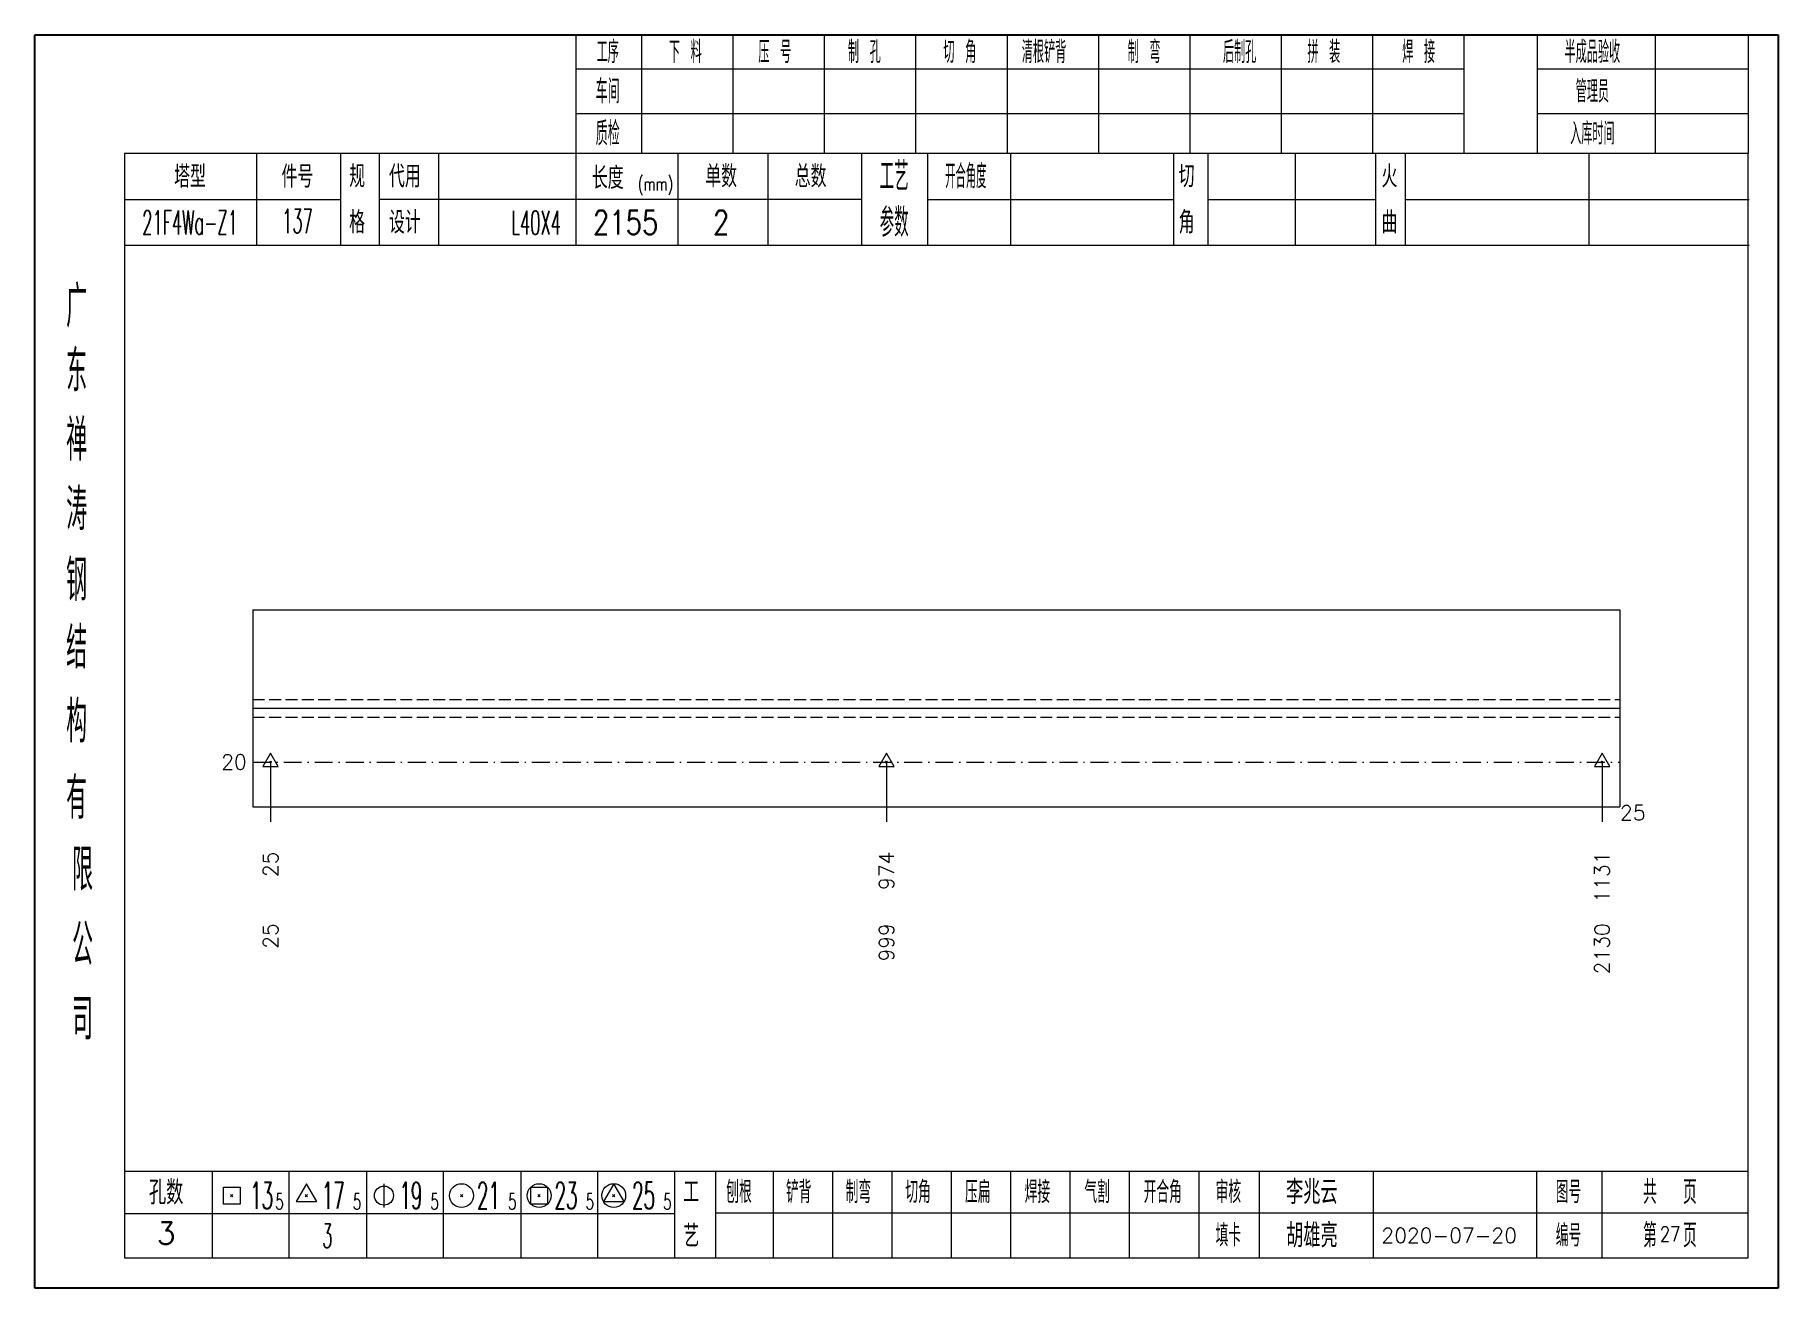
# Model space of a CAD drawing. Extents: x 1310 to 15542, y -76 to 8381.
# Drawn here: x 9631.8 to 9923.9, y 5793.7 to 6003.7 of the extents above; entities that cross this region are included whole.
import ezdxf
from ezdxf.enums import TextEntityAlignment as Align

# ---------------------------------------------------------------- set-up
doc = ezdxf.new("R2010")
doc.units = 0
doc.header["$MEASUREMENT"] = 0
doc.linetypes.add('一点画线', pattern=[5.2, 3, -1, 0.2, -1])
doc.linetypes.add('虚线', pattern=[2.75, 2, -0.75])
doc.layers.get('0').update_dxf_attribs({"linetype": 'CONTINUOUS', "lineweight": 25})
for name, color, linetype, lineweight in [('1', 7, 'CONTINUOUS', 25), ('4', 7, 'CONTINUOUS', 25), ('5', 7, 'CONTINUOUS', 25)]:
    doc.layers.add(name, color=color, linetype=linetype, lineweight=lineweight)
doc.styles.get("Standard").update_dxf_attribs({"font": 'simplex.shx', "width": 0.7, "height": 3, "bigfont": 'gbhzfs.shx'})

msp = doc.modelspace()

# ---------------------------------------------------------------- texts
at = {"color": 7, "linetype": 'Continuous', "lineweight": 13}
msp.add_text('20', height=2.5, dxfattribs=at).set_placement((9667.302, 5881.824), align=Align.MIDDLE_RIGHT)
at = {"layer": '1', "color": 7, "linetype": 'Continuous', "lineweight": 13}
msp.add_text('25', height=2.5, dxfattribs=at).set_placement((9897.432, 5873.324), align=Align.MIDDLE_LEFT)
at = {"layer": '1', "color": 8, "linetype": 'Continuous', "lineweight": 9}
for s, p in [('25', (9671.302, 5866.824)), ('974', (9774.52, 5866.824)), ('1131', (9894.432, 5866.824))]:
    msp.add_text(s, height=2.5, rotation=90, dxfattribs=at).set_placement(p, align=Align.MIDDLE_RIGHT)
at = {"layer": '1', "color": 7, "linetype": 'Continuous', "lineweight": 13}
for s, p in [('25', (9671.302, 5854.824)), ('999', (9774.52, 5854.824)), ('2130', (9894.432, 5854.824))]:
    msp.add_text(s, height=2.5, rotation=90, dxfattribs=at).set_placement(p, align=Align.MIDDLE_RIGHT)
at = {"layer": '4', "color": 1, "linetype": 'Continuous', "lineweight": 25}
for s, height, width, p in [('工序', 3.7, 0.7, (9727.802, 6000.781)), ('下 料', 3.7, 0.7, (9740.802, 6000.781)), ('压 号', 3.7, 0.7, (9755.802, 6000.781)), ('制 孔', 3.7, 0.7, (9770.802, 6000.781)), ('切 角', 3.7, 0.7, (9786.802, 6000.781)), ('清根铲背 ', 3.7, 0.7, (9801.802, 6000.781)), (' 制 弯', 3.7, 0.7, (9816.802, 6000.781)), (' 后制孔', 3.7, 0.7, (9832.802, 6000.781)), ('拼 装', 3.7, 0.7, (9847.802, 6000.781)), (' 焊 接', 3.7, 0.7, (9862.802, 6000.781)), ('半成品验收', 3.7, 0.7, (9892.802, 6000.781)), ('车间', 4, 0.7, (9727.802, 5994.181)), ('管理员', 3.7, 0.7, (9892.802, 5994.181)), ('质检', 4, 0.7, (9727.802, 5987.121)), ('入库时间', 3.7, 0.7, (9892.802, 5987.121)), ('工艺', 4.8, 0.7, (9775.802, 5979.941)), ('(mm)', 2.24, 0.7, (9735.802, 5978.681)), ('开合角度', 4, 0.6, (9787.802, 5979.941)), ('21F4Wa-Z1', 4, 0.5, (9657.802, 5972.201)), ('137', 4, 0.5, (9675.802, 5972.451)), ('L40X4', 4, 0.5, (9715.802, 5972.181)), ('2155', 4, 0.8, (9730.802, 5972.231)), ('2', 4, 0.8, (9746.802, 5972.231)), ('参数', 4.8, 0.7, (9775.802, 5972.231)), ('广', 6.96, 0.7, (9638.802, 5958.151)), ('东', 6.96, 0.7, (9638.802, 5947.361)), ('禅', 6.96, 0.7, (9638.802, 5935.771)), ('涛', 6.96, 0.7, (9638.802, 5924.171)), ('钢', 6.96, 0.7, (9638.802, 5912.281)), ('结', 6.96, 0.7, (9638.802, 5900.971)), ('构', 6.96, 0.7, (9638.802, 5888.591)), ('有', 6.96, 0.7, (9638.802, 5875.781)), ('限', 6.96, 0.7, (9639.802, 5863.781)), ('公', 6.96, 0.7, (9639.802, 5851.241)), ('司', 6.96, 0.7, (9639.802, 5838.761)), ('13', 4.47, 0.5, (9669.802, 5809.181)), ('17', 4.47, 0.5, (9681.802, 5809.181)), ('19', 4.47, 0.5, (9694.802, 5809.181)), ('21', 4.47, 0.5, (9707.802, 5809.181)), ('23', 4.47, 0.5, (9720.802, 5809.181)), ('25', 4.47, 0.5, (9733.802, 5809.181)), ('刨根', 3.7, 0.8, (9749.802, 5809.781)), ('铲背', 3.7, 0.8, (9759.802, 5809.781)), ('制弯', 3.7, 0.8, (9769.802, 5809.781)), ('切角', 3.7, 0.8, (9779.802, 5809.781)), ('压扁', 3.7, 0.8, (9789.802, 5809.781)), ('焊接', 3.7, 0.8, (9799.802, 5809.781)), ('气割', 3.7, 0.8, (9809.802, 5809.781)), ('开合角', 3.7, 0.8, (9820.802, 5809.781)), ('审核', 3.7, 0.8, (9831.802, 5809.781)), ('图号', 3.7, 0.8, (9888.802, 5809.781)), ('共  页', 4, 0.8, (9905.802, 5809.781)), ('5', 2.68, 0.6, (9672.802, 5808.181)), ('5', 2.68, 0.6, (9685.802, 5808.181)), ('5', 2.68, 0.6, (9698.802, 5808.181)), ('5', 2.68, 0.6, (9711.802, 5808.181)), ('5', 2.68, 0.6, (9724.802, 5808.181)), ('5', 2.68, 0.6, (9737.802, 5808.181)), ('填卡', 3.7, 0.8, (9831.802, 5802.511)), ('编号', 3.7, 0.8, (9888.802, 5802.511)), ('第  页', 4, 0.8, (9905.802, 5802.511)), ('3', 4, 0.5, (9680.802, 5802.431))]:
    msp.add_text(s, height=height, dxfattribs=dict(at, width=width)).set_placement(p, align=Align.MIDDLE_CENTER)
for s, height, p in [('塔型', 3.7, (9657.802, 5979.911)), ('件号', 3.7, (9675.802, 5979.911)), ('规', 3.7, (9685.802, 5979.941)), ('代用', 3.7, (9693.802, 5979.941)), ('长度', 3.7, (9727.802, 5979.681)), ('单数', 3.7, (9746.802, 5979.941)), ('总数', 3.7, (9761.802, 5979.941)), ('切', 3.7, (9824.802, 5979.941)), ('火', 3.7, (9858.802, 5979.941)), ('格', 3.7, (9685.802, 5972.231)), ('设计', 3.7, (9693.802, 5972.231)), ('角', 3.7, (9824.802, 5972.231)), ('曲', 3.7, (9858.802, 5972.231)), ('孔数', 4, (9653.802, 5809.701)), ('工', 3.7, (9741.802, 5809.781)), ('李兆云', 4, (9845.802, 5809.781)), ('3', 3.7, (9653.802, 5802.871)), ('艺', 3.7, (9741.802, 5802.431)), ('胡雄亮', 4, (9845.802, 5802.511)), ('2020-07-20', 2.5, (9868.802, 5802.511))]:
    msp.add_text(s, height=height, dxfattribs=at).set_placement(p, align=Align.MIDDLE_CENTER)
at = {"layer": '4', "color": 6, "linetype": 'Continuous', "lineweight": 25, "width": 0.8}
msp.add_text('27', height=2.5, dxfattribs=at).set_placement((9905.827, 5802.739), align=Align.MIDDLE_CENTER)

# ---------------------------------------------------------------- blocks, each defined once
blk = doc.blocks.new('孔17.5')
at = {"layer": '5', "color": 7, "linetype": 'Continuous', "lineweight": 13}
for p, q in [((0, 1), (-0.866, -0.5)), ((-0.1, -0.1), (0.1, 0.1)), ((0.1, -0.1), (-0.1, 0.1)), ((0.866, -0.5), (0, 1)), ((-0.866, -0.5), (0.866, -0.5))]:
    blk.add_line(p, q, dxfattribs=at)
blk = doc.blocks.new('CTJGK')
at = {"color": 6, "linetype": 'Continuous'}
for p, q in [((0, 209.97), (292.13, 209.97)), ((0, 0), (0, 209.97)), ((292.13, 209.97), (292.13, 0)), ((292.13, 0), (0, 0))]:
    blk.add_line(p, q, dxfattribs=at)

# ---------------------------------------------------------------- linework, layer by layer
at = {"color": 7, "linetype": 'Continuous', "lineweight": 18}
for p, q in [((9668.302, 5907.324), (9668.302, 5874.324)), ((9668.302, 5907.324), (9897.432, 5907.324)), ((9897.432, 5907.324), (9897.432, 5874.324)), ((9668.302, 5890.824), (9897.432, 5890.824))]:
    msp.add_line(p, q, dxfattribs=at)
at = {"color": 1, "linetype": '虚线', "lineweight": 18}
for p, q in [((9668.302, 5892.324), (9897.432, 5892.324)), ((9668.302, 5889.324), (9897.432, 5889.324))]:
    msp.add_line(p, q, dxfattribs=at)
at = {"color": 3, "linetype": '一点画线', "lineweight": 13}
msp.add_line((9668.302, 5881.824), (9897.432, 5881.824), dxfattribs=at)
at = {"color": 7, "linetype": 'Continuous', "lineweight": 13}
for p, q in [((9671.302, 5881.824), (9671.302, 5871.824)), ((9774.52, 5881.824), (9774.52, 5871.824)), ((9894.432, 5881.824), (9894.432, 5871.824))]:
    msp.add_line(p, q, dxfattribs=at)
at = {"layer": '1', "color": 7, "linetype": 'Continuous', "lineweight": 18}
msp.add_line((9668.302, 5874.324), (9897.432, 5874.324), dxfattribs=at)
at = {"layer": '4', "color": 1, "linetype": 'Continuous', "lineweight": 18}
for p, q in [((9631.802, 6003.651), (9631.802, 5793.681)), ((9923.932, 6003.651), (9631.802, 6003.651)), ((9722.432, 6003.651), (9722.432, 5983.811)), ((9733.462, 6003.651), (9733.462, 5983.791)), ((9748.772, 6003.651), (9748.772, 5983.791)), ((9764.092, 6003.651), (9764.092, 5983.791)), ((9779.402, 6003.651), (9779.402, 5983.791)), ((9794.712, 6003.651), (9794.712, 5983.791)), ((9810.022, 6003.651), (9810.022, 5983.791)), ((9825.342, 6003.651), (9825.342, 5983.791)), ((9840.652, 6003.651), (9840.652, 5983.791)), ((9855.962, 6003.651), (9855.962, 5983.791)), ((9871.272, 6003.651), (9871.272, 5983.811)), ((9871.272, 6003.651), (9871.272, 5983.791)), ((9883.552, 6003.651), (9883.552, 5983.791)), ((9903.302, 6003.651), (9903.302, 5983.791)), ((9918.882, 6003.651), (9918.882, 5983.791)), ((9923.932, 5973.851), (9923.932, 6003.651)), ((9871.272, 5997.921), (9722.432, 5997.921)), ((9918.882, 5997.921), (9883.552, 5997.921)), ((9871.272, 5990.441), (9722.432, 5990.441)), ((9918.882, 5990.441), (9883.552, 5990.441)), ((9646.812, 5983.791), (9646.812, 5798.731)), ((9918.882, 5983.791), (9646.812, 5983.791)), ((9668.932, 5983.801), (9668.932, 5968.381)), ((9683.082, 5968.381), (9683.082, 5983.791)), ((9689.582, 5968.381), (9689.582, 5983.791)), ((9699.452, 5983.791), (9699.452, 5968.381)), ((9722.432, 5983.811), (9722.432, 5968.381)), ((9739.552, 5983.791), (9739.552, 5968.381)), ((9754.602, 5983.791), (9754.602, 5968.381)), ((9770.302, 5983.791), (9770.302, 5968.381)), ((9781.362, 5983.791), (9781.362, 5968.381)), ((9795.312, 5983.791), (9795.312, 5968.381)), ((9822.612, 5983.791), (9822.612, 5968.381)), ((9828.372, 5983.791), (9828.372, 5968.381)), ((9842.992, 5983.791), (9842.992, 5968.381)), ((9856.452, 5983.791), (9856.452, 5968.381)), ((9861.442, 5983.791), (9861.442, 5968.381)), ((9892.182, 5983.791), (9892.182, 5968.381)), ((9918.882, 5798.731), (9918.882, 5983.791)), ((9683.082, 5976.031), (9646.812, 5976.031)), ((9770.302, 5976.081), (9689.582, 5976.081)), ((9781.362, 5976.081), (9822.612, 5976.081)), ((9828.372, 5976.081), (9856.452, 5976.081)), ((9861.442, 5976.081), (9919.062, 5976.081)), ((9923.932, 5793.681), (9923.932, 5973.851)), ((9919.062, 5968.381), (9646.812, 5968.381)), ((9646.812, 5813.261), (9918.882, 5813.261)), ((9661.502, 5813.261), (9661.502, 5798.731)), ((9674.432, 5798.731), (9674.432, 5813.261)), ((9687.362, 5813.261), (9687.362, 5798.731)), ((9700.282, 5798.731), (9700.282, 5813.261)), ((9713.212, 5813.261), (9713.212, 5798.731)), ((9726.142, 5798.731), (9726.142, 5813.261)), ((9739.062, 5798.731), (9739.062, 5813.261)), ((9745.932, 5798.731), (9745.932, 5813.261)), ((9755.592, 5798.731), (9755.592, 5813.261)), ((9765.532, 5798.731), (9765.532, 5813.261)), ((9775.472, 5798.731), (9775.472, 5813.261)), ((9785.422, 5798.731), (9785.422, 5813.261)), ((9795.362, 5798.731), (9795.362, 5813.261)), ((9805.302, 5798.731), (9805.302, 5813.261)), ((9815.252, 5798.731), (9815.252, 5813.261)), ((9826.892, 5798.731), (9826.892, 5813.261)), ((9837.042, 5798.731), (9837.042, 5813.261)), ((9856.102, 5798.731), (9856.102, 5813.261)), ((9883.482, 5798.731), (9883.482, 5813.261)), ((9894.442, 5798.731), (9894.442, 5813.261)), ((9739.062, 5806.131), (9646.812, 5806.131)), ((9745.892, 5806.291), (9918.882, 5806.291)), ((9646.812, 5798.731), (9918.882, 5798.731)), ((9631.802, 5793.681), (9923.932, 5793.681))]:
    msp.add_line(p, q, dxfattribs=at)
at = {"layer": '4', "color": 7, "linetype": 'Continuous', "lineweight": 13}
for p, q in [((9663.388, 5807.767), (9663.388, 5810.595)), ((9663.388, 5810.595), (9666.216, 5810.595)), ((9666.216, 5810.595), (9666.216, 5807.767)), ((9677.302, 5811.181), (9675.57, 5808.181)), ((9679.034, 5808.181), (9677.302, 5811.181)), ((9690.302, 5811.181), (9690.302, 5807.181)), ((9714.888, 5807.767), (9714.888, 5810.595)), ((9714.888, 5810.595), (9717.716, 5810.595)), ((9717.716, 5810.595), (9717.716, 5807.767)), ((9728.802, 5811.181), (9727.07, 5808.181)), ((9730.534, 5808.181), (9728.802, 5811.181)), ((9666.216, 5807.767), (9663.388, 5807.767)), ((9664.602, 5808.981), (9665.002, 5809.381)), ((9665.002, 5808.981), (9664.602, 5809.381)), ((9675.57, 5808.181), (9679.034, 5808.181)), ((9677.102, 5808.981), (9677.502, 5809.381)), ((9677.502, 5808.981), (9677.102, 5809.381)), ((9703.102, 5808.981), (9703.502, 5809.381)), ((9703.502, 5808.981), (9703.102, 5809.381)), ((9717.716, 5807.767), (9714.888, 5807.767)), ((9716.102, 5808.981), (9716.502, 5809.381)), ((9716.502, 5808.981), (9716.102, 5809.381)), ((9727.07, 5808.181), (9730.534, 5808.181)), ((9728.602, 5808.981), (9729.002, 5809.381)), ((9729.002, 5808.981), (9728.602, 5809.381))]:
    msp.add_line(p, q, dxfattribs=at)
for centre, radius in [((9690.302, 5809.181), 1.6), ((9703.302, 5809.181), 2), ((9716.302, 5809.181), 2), ((9728.802, 5809.181), 2)]:
    msp.add_circle(centre, radius, dxfattribs=at)

# ---------------------------------------------------------------- block references
at = {"color": 0, "linetype": 'Continuous'}
msp.add_blockref('CTJGK', (9631.802, 5793.681), dxfattribs=at)
at = {"layer": '1', "color": 8, "linetype": 'Continuous', "lineweight": 9, "xscale": 1.5, "yscale": 1.5, "zscale": 1.5}
for p in [(9671.302, 5881.824), (9774.52, 5881.824), (9894.432, 5881.824)]:
    msp.add_blockref('孔17.5', p, dxfattribs=at)

msp.set_redraw_order([(e.dxf.handle, doc.entitydb.next_handle()) for e in msp.query("TEXT MTEXT ATTDEF DIMENSION ARC_DIMENSION")])  # texts and dimensions are drawn at this point

doc.saveas('drawing.dxf')
